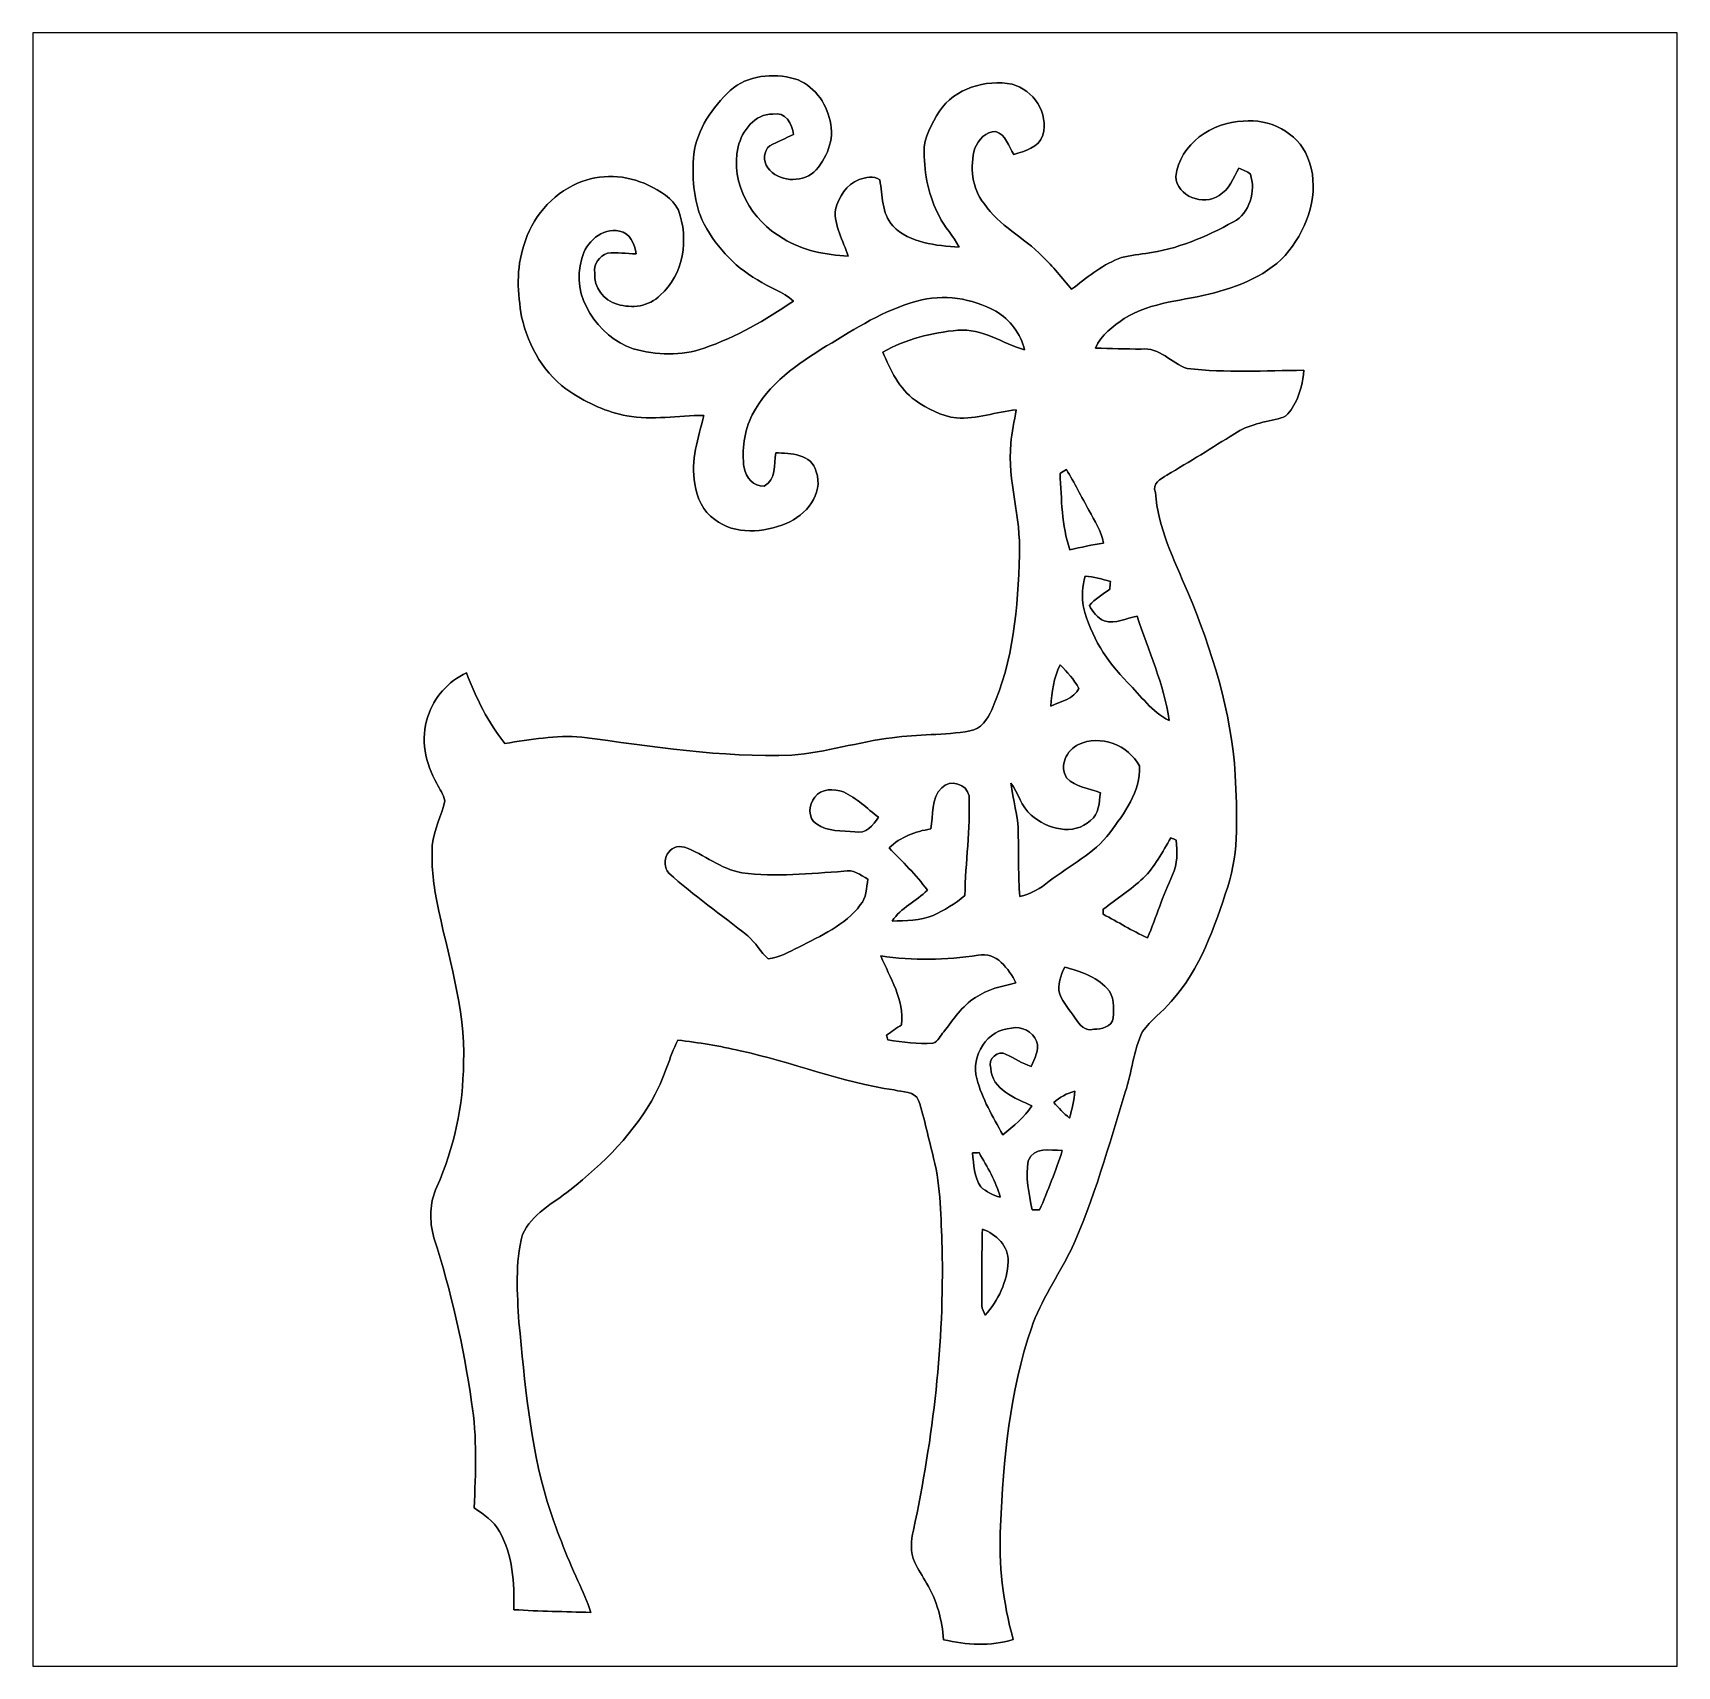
# Model space of a CAD drawing. Header units: centimetres. Extents: x -16.8 to 16.8, y -16.7 to 16.7.
import ezdxf

# ---------------------------------------------------------------- set-up
doc = ezdxf.new("R2010")
doc.units = ezdxf.units.CM
doc.header["$MEASUREMENT"] = 0
doc.layers.add('Layer 1', color=7, linetype='Continuous')

msp = doc.modelspace()

# ---------------------------------------------------------------- linework, layer by layer
at = {"layer": 'Layer 1', "color": 7}
for points, knots in [([(-16.77458, 16.66875), (-16.77458, 16.66875), (16.77458, 16.66875), (16.77458, 16.66875), (16.77458, 16.66875), (16.77458, 16.66875), (16.77458, -16.66875), (16.77458, -16.66875), (16.77458, -16.66875), (16.77458, -16.66875), (-16.77458, -16.66875), (-16.77458, -16.66875), (-16.77458, -16.66875), (-16.77458, -16.66875), (-16.77458, 16.66875), (-16.77458, 16.66875), (-16.77458, 16.66875), (-16.77458, 16.66875), (-16.77458, 16.66875), (-16.77458, 16.66875)], [0, 0, 0, 0, 0.16666667, 0.16666667, 0.16666667, 0.16666667, 0.33333333, 0.33333333, 0.33333333, 0.33333333, 0.5, 0.5, 0.5, 0.5, 0.66666667, 0.66666667, 0.66666667, 0.66666667, 1, 1, 1, 1]), ([(-2.54564, 15.49329), (-2.915, 15.14969), (-3.21522, 14.70131), (-3.29071, 14.19507), (-3.29071, 14.19507), (-3.32211, 13.74634), (-3.30518, 13.27679), (-3.12279, 12.8584), (-3.12279, 12.8584), (-2.87937, 12.34757), (-2.48109, 11.91154), (-1.99073, 11.62861), (-1.99073, 11.62861), (-1.75472, 11.46845), (-1.46932, 11.38661), (-1.25554, 11.19293), (-1.25554, 11.19293), (-1.82598, 10.81229), (-2.42288, 10.45422), (-3.07622, 10.23585), (-3.07622, 10.23585), (-3.54154, 10.06193), (-4.05659, 10.0965), (-4.52896, 10.21962), (-4.52896, 10.21962), (-5.2451, 10.47715), (-5.81766, 11.29242), (-5.57459, 12.06112), (-5.57459, 12.06112), (-5.49169, 12.39802), (-5.16643, 12.69788), (-4.80307, 12.62451), (-4.80307, 12.62451), (-4.58752, 12.58641), (-4.49651, 12.34863), (-4.46723, 12.15849), (-4.46723, 12.15849), (-4.66196, 12.1599), (-4.8574, 12.19623), (-5.05072, 12.17048), (-5.05072, 12.17048), (-5.21229, 12.11721), (-5.34282, 11.94012), (-5.31142, 11.76408), (-5.31142, 11.76408), (-5.33929, 11.47374), (-5.12233, 11.21057), (-4.85034, 11.12979), (-4.85034, 11.12979), (-4.55577, 11.03771), (-4.1977, 11.08146), (-3.97616, 11.31394), (-3.97616, 11.31394), (-3.4925, 11.73445), (-3.38561, 12.46399), (-3.60433, 13.04678), (-3.60433, 13.04678), (-3.72181, 13.29866), (-3.97863, 13.44295), (-4.21746, 13.55972), (-4.21746, 13.55972), (-4.66408, 13.77315), (-5.20488, 13.80596), (-5.65926, 13.59782), (-5.65926, 13.59782), (-6.1909, 13.36746), (-6.60647, 12.88874), (-6.75499, 12.32852), (-6.75499, 12.32852), (-6.91974, 11.8618), (-6.8834, 11.35133), (-6.80226, 10.87155), (-6.80226, 10.87155), (-6.66291, 10.26336), (-6.3313, 9.68128), (-5.80143, 9.33274), (-5.80143, 9.33274), (-5.44971, 9.11296), (-5.06765, 8.92281), (-4.65455, 8.85366), (-4.65455, 8.85366), (-4.13561, 8.75277), (-3.60715, 8.86425), (-3.08469, 8.86142), (-3.08469, 8.86142), (-3.19264, 8.40352), (-3.36162, 7.93785), (-3.26531, 7.4616), (-3.26531, 7.4616), (-3.23321, 7.17832), (-3.09739, 6.9021), (-2.86314, 6.73347), (-2.86314, 6.73347), (-2.44651, 6.41985), (-1.86267, 6.46501), (-1.40194, 6.65551), (-1.40194, 6.65551), (-1.00612, 6.82449), (-0.63183, 7.25311), (-0.79163, 7.70961), (-0.79163, 7.70961), (-0.87736, 8.07685), (-1.31586, 8.08672), (-1.61819, 8.09554), (-1.61819, 8.09554), (-1.651, 7.85742), (-1.60338, 7.55474), (-1.85314, 7.41574), (-1.85314, 7.41574), (-2.07151, 7.40198), (-2.22532, 7.59601), (-2.26342, 7.79004), (-2.26342, 7.79004), (-2.31704, 8.15693), (-2.25989, 8.53828), (-2.09621, 8.87095), (-2.09621, 8.87095), (-1.77835, 9.50701), (-1.16558, 9.91658), (-0.57856, 10.27853), (-0.57856, 10.27853), (0.00811, 10.63166), (0.59443, 11.01584), (1.264, 11.19152), (1.264, 11.19152), (1.79952, 11.34674), (2.38936, 11.2522), (2.87373, 10.9855), (2.87373, 10.9855), (3.169, 10.81546), (3.38314, 10.52689), (3.4604, 10.19598), (3.4604, 10.19598), (3.00919, 10.32969), (2.59221, 10.64154), (2.10009, 10.59709), (2.10009, 10.59709), (1.5681, 10.55476), (1.03152, 10.41753), (0.56656, 10.14942), (0.56656, 10.14942), (0.72743, 9.78923), (0.89641, 9.40364), (1.22872, 9.16905), (1.22872, 9.16905), (1.48096, 8.99654), (1.7593, 8.84379), (2.06834, 8.80957), (2.06834, 8.80957), (2.48567, 8.77782), (2.88008, 8.94009), (3.29142, 8.97149), (3.29142, 8.97149), (3.25155, 8.74395), (3.19476, 8.51888), (3.17818, 8.28746), (3.17818, 8.28746), (3.11079, 7.52228), (3.39055, 6.78074), (3.35527, 6.01592), (3.35527, 6.01592), (3.32916, 4.94453), (3.23321, 3.8421), (2.78977, 2.85291), (2.78977, 2.85291), (2.70228, 2.66312), (2.57457, 2.44934), (2.34597, 2.42147), (2.34597, 2.42147), (1.82139, 2.32516), (1.28411, 2.35973), (0.75777, 2.27894), (0.75777, 2.27894), (0.0695, 2.20133), (-0.59478, 1.97626), (-1.28729, 1.92652), (-1.28729, 1.92652), (-2.72662, 1.87501), (-4.15396, 2.10185), (-5.5753, 2.29623), (-5.5753, 2.29623), (-6.10129, 2.33609), (-6.62481, 2.24578), (-7.14269, 2.16535), (-7.14269, 2.16535), (-7.49582, 2.5908), (-7.72442, 3.09704), (-7.93009, 3.60539), (-7.93009, 3.60539), (-8.29381, 3.42688), (-8.60178, 3.10797), (-8.71291, 2.71251), (-8.71291, 2.71251), (-8.87448, 2.25778), (-8.76688, 1.75507), (-8.53158, 1.34726), (-8.53158, 1.34726), (-8.47549, 1.23155), (-8.39047, 1.12395), (-8.36824, 0.99448), (-8.36824, 0.99448), (-8.43562, 0.68756), (-8.59578, 0.40605), (-8.62436, 0.08925), (-8.62436, 0.08925), (-8.64447, -0.29386), (-8.60954, -0.67839), (-8.53228, -1.0541), (-8.53228, -1.0541), (-8.32273, -2.14912), (-7.93997, -3.22827), (-7.98865, -4.35716), (-7.98865, -4.35716), (-7.99218, -5.2257), (-8.17951, -6.09212), (-8.53158, -6.88552), (-8.53158, -6.88552), (-8.6801, -7.21219), (-8.68927, -7.58084), (-8.59226, -7.92374), (-8.59226, -7.92374), (-8.23701, -9.017), (-7.98901, -10.14518), (-7.82249, -11.28219), (-7.82249, -11.28219), (-7.70573, -11.99621), (-7.74312, -12.72081), (-7.76923, -13.44048), (-7.76923, -13.44048), (-7.57731, -13.57242), (-7.36988, -13.70859), (-7.25417, -13.91885), (-7.25417, -13.91885), (-6.97865, -14.39968), (-6.94725, -14.97506), (-6.96031, -15.51658), (-6.96031, -15.51658), (-6.43855, -15.54903), (-5.91538, -15.55679), (-5.39256, -15.57373), (-5.39256, -15.57373), (-5.45888, -15.35148), (-5.55801, -15.14122), (-5.65256, -14.93026), (-5.65256, -14.93026), (-5.89456, -14.40251), (-6.10482, -13.85993), (-6.2805, -13.30678), (-6.2805, -13.30678), (-6.63363, -12.11827), (-6.73841, -10.8772), (-6.85588, -9.64882), (-6.85588, -9.64882), (-6.89398, -9.05334), (-6.93984, -8.44127), (-6.78145, -7.85883), (-6.78145, -7.85883), (-6.59306, -7.43973), (-6.16197, -7.22348), (-5.81766, -6.95113), (-5.81766, -6.95113), (-5.13009, -6.40786), (-4.48698, -5.77462), (-4.07529, -4.99181), (-4.07529, -4.99181), (-3.88549, -4.64079), (-3.79024, -4.24991), (-3.61597, -3.8922), (-3.61597, -3.8922), (-3.18911, -3.94159), (-2.76401, -4.00861), (-2.34562, -4.10916), (-2.34562, -4.10916), (-1.28658, -4.33458), (-0.27693, -4.75756), (0.79939, -4.90784), (0.79939, -4.90784), (0.96449, -4.95759), (1.22096, -4.92407), (1.29752, -5.12057), (1.29752, -5.12057), (1.42205, -5.50721), (1.50178, -5.90726), (1.60373, -6.30026), (1.60373, -6.30026), (1.75472, -6.89822), (1.75154, -7.5184), (1.77694, -8.13082), (1.77694, -8.13082), (1.82139, -10.06581), (1.59949, -12.00256), (1.19062, -13.89274), (1.19062, -13.89274), (1.14406, -14.10652), (1.12289, -14.34606), (1.21955, -14.55032), (1.21955, -14.55032), (1.28976, -14.69813), (1.38042, -14.83466), (1.45944, -14.97789), (1.45944, -14.97789), (1.67287, -15.32361), (1.77765, -15.72789), (1.80658, -16.13076), (1.80658, -16.13076), (2.26907, -16.23236), (2.77001, -16.27117), (3.22686, -16.12582), (3.22686, -16.12582), (3.02401, -15.37406), (2.92206, -14.59018), (2.97039, -13.8116), (2.97039, -13.8116), (3.02966, -12.44882), (3.15348, -11.06558), (3.59869, -9.76736), (3.59869, -9.76736), (3.79801, -9.20644), (4.13032, -8.70902), (4.40372, -8.18409), (4.40372, -8.18409), (4.87962, -7.14657), (5.17984, -6.04167), (5.51392, -4.95371), (5.51392, -4.95371), (5.65397, -4.54695), (5.67761, -4.10422), (5.86916, -3.7151), (5.86916, -3.7151), (6.03038, -3.48086), (6.27239, -3.31893), (6.45372, -3.10162), (6.45372, -3.10162), (7.04674, -2.44334), (7.33425, -1.58609), (7.60483, -0.75918), (7.60483, -0.75918), (7.84825, -0.02505), (7.78827, 0.75918), (7.75935, 1.51871), (7.75935, 1.51871), (7.68315, 2.81905), (7.27886, 4.07317), (6.78533, 5.26944), (6.78533, 5.26944), (6.50381, 5.91749), (6.18384, 6.57049), (6.12846, 7.28627), (6.12846, 7.28627), (6.05437, 7.47501), (6.24205, 7.56497), (6.36376, 7.64222), (6.36376, 7.64222), (6.8266, 7.91774), (7.28733, 8.19679), (7.74136, 8.48713), (7.74136, 8.48713), (8.02499, 8.67763), (8.37001, 8.72278), (8.6928, 8.80957), (8.6928, 8.80957), (8.84308, 8.84273), (8.90976, 8.99689), (8.98349, 9.11507), (8.98349, 9.11507), (9.08544, 9.32215), (9.14082, 9.55216), (9.15917, 9.78217), (9.15917, 9.78217), (8.36612, 9.77406), (7.56955, 9.72855), (6.77898, 9.8171), (6.77898, 9.8171), (6.45548, 9.92223), (6.21065, 10.26301), (5.83988, 10.21256), (5.83988, 10.21256), (5.52838, 10.22032), (5.21723, 10.22068), (4.90643, 10.23549), (4.90643, 10.23549), (5.01791, 10.50325), (5.26486, 10.67964), (5.49522, 10.8391), (5.49522, 10.8391), (6.04732, 11.18623), (6.71901, 11.19752), (7.33284, 11.36191), (7.33284, 11.36191), (7.93221, 11.52349), (8.56015, 11.78348), (8.92351, 12.31477), (8.92351, 12.31477), (9.29393, 12.82735), (9.48902, 13.5315), (9.23361, 14.13475), (9.23361, 14.13475), (9.02899, 14.63887), (8.45044, 14.93026), (7.92092, 14.86464), (7.92092, 14.86464), (7.28416, 14.85477), (6.62799, 14.39898), (6.5465, 13.73893), (6.5465, 13.73893), (6.56449, 13.32442), (7.11165, 13.13356), (7.42879, 13.35123), (7.42879, 13.35123), (7.63834, 13.468), (7.71737, 13.70965), (7.83414, 13.90544), (7.83414, 13.90544), (7.91527, 13.87299), (8.00241, 13.84512), (8.06767, 13.78409), (8.06767, 13.78409), (8.1848, 13.44577), (8.05497, 12.98716), (7.72089, 12.81112), (7.72089, 12.81112), (7.16492, 12.50315), (6.56731, 12.2495), (5.93302, 12.16695), (5.93302, 12.16695), (5.74428, 12.1352), (5.54955, 12.12427), (5.36893, 12.0583), (5.36893, 12.0583), (5.0165, 11.91013), (4.7177, 11.66812), (4.4196, 11.43459), (4.4196, 11.43459), (4.2224, 11.66213), (4.04107, 11.90449), (3.82058, 12.11121), (3.82058, 12.11121), (3.44699, 12.4901), (2.93617, 12.72999), (2.63666, 13.1826), (2.63666, 13.1826), (2.37807, 13.4941), (2.34491, 13.93649), (2.44334, 14.31572), (2.44334, 14.31572), (2.5213, 14.47941), (2.66947, 14.66497), (2.87126, 14.65404), (2.87126, 14.65404), (3.08151, 14.59759), (3.13196, 14.34853), (3.23779, 14.18872), (3.23779, 14.18872), (3.46745, 14.26034), (3.74579, 14.32031), (3.83364, 14.58277), (3.83364, 14.58277), (3.96064, 15.02339), (3.63573, 15.50846), (3.20534, 15.62347), (3.20534, 15.62347), (2.66594, 15.72013), (2.03764, 15.54092), (1.72438, 15.0682), (1.72438, 15.0682), (1.56669, 14.8142), (1.39912, 14.54079), (1.40864, 14.23), (1.40864, 14.23), (1.41887, 13.78303), (1.50283, 13.32936), (1.7145, 12.93142), (1.7145, 12.93142), (1.82704, 12.70317), (2.00942, 12.51973), (2.12513, 12.2936), (2.12513, 12.2936), (1.65453, 12.33099), (1.11901, 12.36768), (0.77011, 12.72928), (0.77011, 12.72928), (0.53763, 12.98787), (0.56762, 13.35087), (0.50377, 13.66696), (0.50377, 13.66696), (0.38347, 13.76539), (0.21272, 13.71988), (0.0822, 13.67367), (0.0822, 13.67367), (-0.17286, 13.57595), (-0.33232, 13.31948), (-0.39899, 13.06583), (-0.39899, 13.06583), (-0.43321, 12.72293), (-0.23566, 12.4266), (-0.1397, 12.11157), (-0.1397, 12.11157), (-0.59761, 12.13838), (-1.07068, 12.22057), (-1.46262, 12.47246), (-1.46262, 12.47246), (-2.11138, 12.82771), (-2.55341, 13.59747), (-2.38337, 14.34218), (-2.38337, 14.34218), (-2.30787, 14.66921), (-2.04364, 15.0181), (-1.67675, 15.01105), (-1.67675, 15.01105), (-1.4224, 15.06537), (-1.27388, 14.80996), (-1.25518, 14.59583), (-1.25518, 14.59583), (-1.41252, 14.51222), (-1.58186, 14.45084), (-1.73673, 14.36299), (-1.73673, 14.36299), (-1.87607, 14.26034), (-1.87184, 14.05008), (-1.78188, 13.91567), (-1.78188, 13.91567), (-1.56669, 13.62392), (-1.1116, 13.60629), (-0.84032, 13.82289), (-0.84032, 13.82289), (-0.57468, 14.091), (-0.41275, 14.49387), (-0.508, 14.87135), (-0.508, 14.87135), (-0.58632, 15.25164), (-0.85443, 15.61183), (-1.23225, 15.73354), (-1.23225, 15.73354), (-1.67287, 15.85524), (-2.19287, 15.8055), (-2.54564, 15.49329)], [0, 0, 0, 0, 0.00740741, 0.00740741, 0.00740741, 0.00740741, 0.01481481, 0.01481481, 0.01481481, 0.01481481, 0.02222222, 0.02222222, 0.02222222, 0.02222222, 0.02962963, 0.02962963, 0.02962963, 0.02962963, 0.03703704, 0.03703704, 0.03703704, 0.03703704, 0.04444444, 0.04444444, 0.04444444, 0.04444444, 0.05185185, 0.05185185, 0.05185185, 0.05185185, 0.05925926, 0.05925926, 0.05925926, 0.05925926, 0.06666667, 0.06666667, 0.06666667, 0.06666667, 0.07407407, 0.07407407, 0.07407407, 0.07407407, 0.08148148, 0.08148148, 0.08148148, 0.08148148, 0.08888889, 0.08888889, 0.08888889, 0.08888889, 0.0962963, 0.0962963, 0.0962963, 0.0962963, 0.1037037, 0.1037037, 0.1037037, 0.1037037, 0.11111111, 0.11111111, 0.11111111, 0.11111111, 0.11851852, 0.11851852, 0.11851852, 0.11851852, 0.12592593, 0.12592593, 0.12592593, 0.12592593, 0.13333333, 0.13333333, 0.13333333, 0.13333333, 0.14074074, 0.14074074, 0.14074074, 0.14074074, 0.14814815, 0.14814815, 0.14814815, 0.14814815, 0.15555556, 0.15555556, 0.15555556, 0.15555556, 0.16296296, 0.16296296, 0.16296296, 0.16296296, 0.17037037, 0.17037037, 0.17037037, 0.17037037, 0.17777778, 0.17777778, 0.17777778, 0.17777778, 0.18518519, 0.18518519, 0.18518519, 0.18518519, 0.19259259, 0.19259259, 0.19259259, 0.19259259, 0.2, 0.2, 0.2, 0.2, 0.20740741, 0.20740741, 0.20740741, 0.20740741, 0.21481481, 0.21481481, 0.21481481, 0.21481481, 0.22222222, 0.22222222, 0.22222222, 0.22222222, 0.22962963, 0.22962963, 0.22962963, 0.22962963, 0.23703704, 0.23703704, 0.23703704, 0.23703704, 0.24444444, 0.24444444, 0.24444444, 0.24444444, 0.25185185, 0.25185185, 0.25185185, 0.25185185, 0.25925926, 0.25925926, 0.25925926, 0.25925926, 0.26666667, 0.26666667, 0.26666667, 0.26666667, 0.27407407, 0.27407407, 0.27407407, 0.27407407, 0.28148148, 0.28148148, 0.28148148, 0.28148148, 0.28888889, 0.28888889, 0.28888889, 0.28888889, 0.2962963, 0.2962963, 0.2962963, 0.2962963, 0.3037037, 0.3037037, 0.3037037, 0.3037037, 0.31111111, 0.31111111, 0.31111111, 0.31111111, 0.31851852, 0.31851852, 0.31851852, 0.31851852, 0.32592593, 0.32592593, 0.32592593, 0.32592593, 0.33333333, 0.33333333, 0.33333333, 0.33333333, 0.34074074, 0.34074074, 0.34074074, 0.34074074, 0.34814815, 0.34814815, 0.34814815, 0.34814815, 0.35555556, 0.35555556, 0.35555556, 0.35555556, 0.36296296, 0.36296296, 0.36296296, 0.36296296, 0.37037037, 0.37037037, 0.37037037, 0.37037037, 0.37777778, 0.37777778, 0.37777778, 0.37777778, 0.38518519, 0.38518519, 0.38518519, 0.38518519, 0.39259259, 0.39259259, 0.39259259, 0.39259259, 0.4, 0.4, 0.4, 0.4, 0.40740741, 0.40740741, 0.40740741, 0.40740741, 0.41481481, 0.41481481, 0.41481481, 0.41481481, 0.42222222, 0.42222222, 0.42222222, 0.42222222, 0.42962963, 0.42962963, 0.42962963, 0.42962963, 0.43703704, 0.43703704, 0.43703704, 0.43703704, 0.44444444, 0.44444444, 0.44444444, 0.44444444, 0.45185185, 0.45185185, 0.45185185, 0.45185185, 0.45925926, 0.45925926, 0.45925926, 0.45925926, 0.46666667, 0.46666667, 0.46666667, 0.46666667, 0.47407407, 0.47407407, 0.47407407, 0.47407407, 0.48148148, 0.48148148, 0.48148148, 0.48148148, 0.48888889, 0.48888889, 0.48888889, 0.48888889, 0.4962963, 0.4962963, 0.4962963, 0.4962963, 0.5037037, 0.5037037, 0.5037037, 0.5037037, 0.51111111, 0.51111111, 0.51111111, 0.51111111, 0.51851852, 0.51851852, 0.51851852, 0.51851852, 0.52592593, 0.52592593, 0.52592593, 0.52592593, 0.53333333, 0.53333333, 0.53333333, 0.53333333, 0.54074074, 0.54074074, 0.54074074, 0.54074074, 0.54814815, 0.54814815, 0.54814815, 0.54814815, 0.55555556, 0.55555556, 0.55555556, 0.55555556, 0.56296296, 0.56296296, 0.56296296, 0.56296296, 0.57037037, 0.57037037, 0.57037037, 0.57037037, 0.57777778, 0.57777778, 0.57777778, 0.57777778, 0.58518519, 0.58518519, 0.58518519, 0.58518519, 0.59259259, 0.59259259, 0.59259259, 0.59259259, 0.6, 0.6, 0.6, 0.6, 0.60740741, 0.60740741, 0.60740741, 0.60740741, 0.61481481, 0.61481481, 0.61481481, 0.61481481, 0.62222222, 0.62222222, 0.62222222, 0.62222222, 0.62962963, 0.62962963, 0.62962963, 0.62962963, 0.63703704, 0.63703704, 0.63703704, 0.63703704, 0.64444444, 0.64444444, 0.64444444, 0.64444444, 0.65185185, 0.65185185, 0.65185185, 0.65185185, 0.65925926, 0.65925926, 0.65925926, 0.65925926, 0.66666667, 0.66666667, 0.66666667, 0.66666667, 0.67407407, 0.67407407, 0.67407407, 0.67407407, 0.68148148, 0.68148148, 0.68148148, 0.68148148, 0.68888889, 0.68888889, 0.68888889, 0.68888889, 0.6962963, 0.6962963, 0.6962963, 0.6962963, 0.7037037, 0.7037037, 0.7037037, 0.7037037, 0.71111111, 0.71111111, 0.71111111, 0.71111111, 0.71851852, 0.71851852, 0.71851852, 0.71851852, 0.72592593, 0.72592593, 0.72592593, 0.72592593, 0.73333333, 0.73333333, 0.73333333, 0.73333333, 0.74074074, 0.74074074, 0.74074074, 0.74074074, 0.74814815, 0.74814815, 0.74814815, 0.74814815, 0.75555556, 0.75555556, 0.75555556, 0.75555556, 0.76296296, 0.76296296, 0.76296296, 0.76296296, 0.77037037, 0.77037037, 0.77037037, 0.77037037, 0.77777778, 0.77777778, 0.77777778, 0.77777778, 0.78518519, 0.78518519, 0.78518519, 0.78518519, 0.79259259, 0.79259259, 0.79259259, 0.79259259, 0.8, 0.8, 0.8, 0.8, 0.80740741, 0.80740741, 0.80740741, 0.80740741, 0.81481481, 0.81481481, 0.81481481, 0.81481481, 0.82222222, 0.82222222, 0.82222222, 0.82222222, 0.82962963, 0.82962963, 0.82962963, 0.82962963, 0.83703704, 0.83703704, 0.83703704, 0.83703704, 0.84444444, 0.84444444, 0.84444444, 0.84444444, 0.85185185, 0.85185185, 0.85185185, 0.85185185, 0.85925926, 0.85925926, 0.85925926, 0.85925926, 0.86666667, 0.86666667, 0.86666667, 0.86666667, 0.87407407, 0.87407407, 0.87407407, 0.87407407, 0.88148148, 0.88148148, 0.88148148, 0.88148148, 0.88888889, 0.88888889, 0.88888889, 0.88888889, 0.8962963, 0.8962963, 0.8962963, 0.8962963, 0.9037037, 0.9037037, 0.9037037, 0.9037037, 0.91111111, 0.91111111, 0.91111111, 0.91111111, 0.91851852, 0.91851852, 0.91851852, 0.91851852, 0.92592593, 0.92592593, 0.92592593, 0.92592593, 0.93333333, 0.93333333, 0.93333333, 0.93333333, 0.94074074, 0.94074074, 0.94074074, 0.94074074, 0.94814815, 0.94814815, 0.94814815, 0.94814815, 0.95555556, 0.95555556, 0.95555556, 0.95555556, 0.96296296, 0.96296296, 0.96296296, 0.96296296, 0.97037037, 0.97037037, 0.97037037, 0.97037037, 0.97777778, 0.97777778, 0.97777778, 0.97777778, 0.98518519, 0.98518519, 0.98518519, 0.98518519, 1, 1, 1, 1]), ([(4.18359, 7.67221), (4.22734, 7.69973), (4.27108, 7.7276), (4.31553, 7.75441), (4.31553, 7.75441), (4.4771, 7.48312), (4.61751, 7.19984), (4.77379, 6.92503), (4.77379, 6.92503), (4.88668, 6.70913), (5.02391, 6.49781), (5.07189, 6.2551), (5.07189, 6.2551), (4.84082, 6.21665), (4.61081, 6.1722), (4.38362, 6.11576), (4.38362, 6.11576), (4.21393, 6.61741), (4.21605, 7.1501), (4.18359, 7.67221)], [0, 0, 0, 0, 0.16666667, 0.16666667, 0.16666667, 0.16666667, 0.33333333, 0.33333333, 0.33333333, 0.33333333, 0.5, 0.5, 0.5, 0.5, 0.66666667, 0.66666667, 0.66666667, 0.66666667, 1, 1, 1, 1]), ([(4.69618, 5.58236), (4.87186, 5.56401), (5.04296, 5.51991), (5.21159, 5.46876), (5.21159, 5.46876), (5.20665, 5.41726), (5.20171, 5.36575), (5.19712, 5.31424), (5.19712, 5.31424), (5.05742, 5.20594), (4.89303, 5.12198), (4.78331, 4.97981), (4.78331, 4.97981), (4.84117, 4.84752), (4.95512, 4.72828), (5.08706, 4.66443), (5.08706, 4.66443), (5.31812, 4.59811), (5.53332, 4.71981), (5.75416, 4.76462), (5.75416, 4.76462), (5.98205, 4.0573), (6.3119, 3.37749), (6.40715, 2.63349), (6.40715, 2.63349), (6.06037, 2.81129), (5.82754, 3.1369), (5.56154, 3.4096), (5.56154, 3.4096), (5.13856, 3.83364), (4.80624, 4.36033), (4.66231, 4.94524), (4.66231, 4.94524), (4.62739, 5.15761), (4.63832, 5.37563), (4.69618, 5.58236)], [0, 0, 0, 0, 0.1, 0.1, 0.1, 0.1, 0.2, 0.2, 0.2, 0.2, 0.3, 0.3, 0.3, 0.3, 0.4, 0.4, 0.4, 0.4, 0.5, 0.5, 0.5, 0.5, 0.6, 0.6, 0.6, 0.6, 0.7, 0.7, 0.7, 0.7, 0.8, 0.8, 0.8, 0.8, 1, 1, 1, 1]), ([(3.99556, 2.92347), (4.02026, 3.20993), (4.04777, 3.51084), (4.18818, 3.76731), (4.18818, 3.76731), (4.33176, 3.62197), (4.46652, 3.4671), (4.57024, 3.28965), (4.57024, 3.28965), (4.47252, 3.07093), (4.19171, 3.02648), (3.99556, 2.92347)], [0, 0, 0, 0, 0.25, 0.25, 0.25, 0.25, 0.5, 0.5, 0.5, 0.5, 1, 1, 1, 1]), ([(4.56142, 2.14348), (5.00133, 2.35373), (5.58271, 2.13113), (5.80249, 1.70533), (5.80249, 1.70533), (5.83177, 1.18322), (5.49451, 0.73695), (5.19747, 0.34149), (5.19747, 0.34149), (4.87609, -0.09066), (4.37762, -0.32173), (3.96381, -0.64876), (3.96381, -0.64876), (3.78954, -0.79869), (3.58175, -0.9017), (3.36056, -0.96167), (3.36056, -0.96167), (3.32846, -0.52952), (3.34257, -0.09631), (3.33057, 0.3362), (3.33057, 0.3362), (3.3341, 0.68368), (3.21839, 1.01459), (3.18135, 1.35714), (3.18135, 1.35714), (3.33763, 1.15041), (3.38737, 0.87418), (3.59516, 0.70309), (3.59516, 0.70309), (3.91619, 0.41593), (4.46052, 0.27199), (4.80554, 0.59231), (4.80554, 0.59231), (4.98863, 0.72143), (4.9784, 0.95709), (5.00662, 1.15394), (5.00662, 1.15394), (4.77485, 1.25271), (4.49933, 1.26718), (4.31871, 1.46156), (4.31871, 1.46156), (4.1596, 1.70462), (4.318, 2.03059), (4.56142, 2.14348)], [0, 0, 0, 0, 0.08333333, 0.08333333, 0.08333333, 0.08333333, 0.16666667, 0.16666667, 0.16666667, 0.16666667, 0.25, 0.25, 0.25, 0.25, 0.33333333, 0.33333333, 0.33333333, 0.33333333, 0.41666667, 0.41666667, 0.41666667, 0.41666667, 0.5, 0.5, 0.5, 0.5, 0.58333333, 0.58333333, 0.58333333, 0.58333333, 0.66666667, 0.66666667, 0.66666667, 0.66666667, 0.75, 0.75, 0.75, 0.75, 0.83333333, 0.83333333, 0.83333333, 0.83333333, 1, 1, 1, 1]), ([(1.772, 1.26118), (1.93746, 1.43898), (2.28494, 1.33703), (2.32833, 1.09679), (2.32833, 1.09679), (2.35197, 0.41698), (2.25566, -0.26106), (2.24155, -0.94121), (2.24155, -0.94121), (2.04541, -1.1049), (1.82704, -1.24248), (1.59244, -1.34479), (1.59244, -1.34479), (1.32962, -1.45556), (1.03717, -1.45203), (0.75741, -1.46015), (0.75741, -1.46015), (0.93451, -1.18851), (1.25518, -1.05904), (1.47602, -0.82691), (1.47602, -0.82691), (1.24566, -0.51435), (0.96485, -0.24624), (0.69709, 0.03246), (0.69709, 0.03246), (0.93063, 0.25576), (1.23155, 0.37112), (1.54623, 0.4191), (1.54623, 0.4191), (1.60373, 0.69744), (1.54058, 1.04775), (1.772, 1.26118)], [0, 0, 0, 0, 0.11111111, 0.11111111, 0.11111111, 0.11111111, 0.22222222, 0.22222222, 0.22222222, 0.22222222, 0.33333333, 0.33333333, 0.33333333, 0.33333333, 0.44444444, 0.44444444, 0.44444444, 0.44444444, 0.55555556, 0.55555556, 0.55555556, 0.55555556, 0.66666667, 0.66666667, 0.66666667, 0.66666667, 0.77777778, 0.77777778, 0.77777778, 0.77777778, 1, 1, 1, 1]), ([(-0.82197, 1.06856), (-0.68756, 1.24742), (-0.42757, 1.24425), (-0.2346, 1.1751), (-0.2346, 1.1751), (0.03246, 1.05022), (0.24448, 0.83714), (0.47872, 0.66252), (0.47872, 0.66252), (0.37641, 0.49671), (0.21802, 0.30551), (-0.00176, 0.36054), (-0.00176, 0.36054), (-0.26494, 0.38947), (-0.56162, 0.35666), (-0.78423, 0.52176), (-0.78423, 0.52176), (-0.96838, 0.6417), (-0.94615, 0.9144), (-0.82197, 1.06856)], [0, 0, 0, 0, 0.16666667, 0.16666667, 0.16666667, 0.16666667, 0.33333333, 0.33333333, 0.33333333, 0.33333333, 0.5, 0.5, 0.5, 0.5, 0.66666667, 0.66666667, 0.66666667, 0.66666667, 1, 1, 1, 1]), ([(-3.79906, -0.4826), (-3.99591, -0.25753), (-3.78919, 0.14146), (-3.4798, 0.04516), (-3.4798, 0.04516), (-3.07552, -0.09313), (-2.74003, -0.40428), (-2.30787, -0.47519), (-2.30787, -0.47519), (-1.61643, -0.57326), (-0.91969, -0.48824), (-0.22825, -0.4445), (-0.22825, -0.4445), (-0.03881, -0.39546), (0.11042, -0.52105), (0.26141, -0.60572), (0.26141, -0.60572), (0.23354, -0.78352), (0.2353, -0.98848), (0.10866, -1.13277), (0.10866, -1.13277), (-0.20179, -1.5494), (-0.70203, -1.75542), (-1.14582, -1.99461), (-1.14582, -1.99461), (-1.34796, -2.08245), (-1.54517, -2.21721), (-1.7713, -2.23026), (-1.7713, -2.23026), (-1.93428, -2.09938), (-2.02389, -1.89724), (-2.18687, -1.76424), (-2.18687, -1.76424), (-2.71851, -1.33033), (-3.28965, -0.94298), (-3.79906, -0.4826)], [0, 0, 0, 0, 0.1, 0.1, 0.1, 0.1, 0.2, 0.2, 0.2, 0.2, 0.3, 0.3, 0.3, 0.3, 0.4, 0.4, 0.4, 0.4, 0.5, 0.5, 0.5, 0.5, 0.6, 0.6, 0.6, 0.6, 0.7, 0.7, 0.7, 0.7, 0.8, 0.8, 0.8, 0.8, 1, 1, 1, 1]), ([(6.44243, 0.23742), (6.47982, 0.22225), (6.51757, 0.20708), (6.55567, 0.19156), (6.55567, 0.19156), (6.57013, -0.04727), (6.58812, -0.29704), (6.48088, -0.52035), (6.48088, -0.52035), (6.27662, -0.93451), (6.1528, -1.38113), (5.96618, -1.80305), (5.96618, -1.80305), (5.65503, -1.66335), (5.36751, -1.47673), (5.06271, -1.32327), (5.06271, -1.32327), (5.06307, -1.29752), (5.06342, -1.24566), (5.06377, -1.21955), (5.06377, -1.21955), (5.33647, -1.01071), (5.62681, -0.82127), (5.87728, -0.58526), (5.87728, -0.58526), (6.12316, -0.35384), (6.2738, -0.04939), (6.44243, 0.23742)], [0, 0, 0, 0, 0.125, 0.125, 0.125, 0.125, 0.25, 0.25, 0.25, 0.25, 0.375, 0.375, 0.375, 0.375, 0.5, 0.5, 0.5, 0.5, 0.625, 0.625, 0.625, 0.625, 0.75, 0.75, 0.75, 0.75, 1, 1, 1, 1]), ([(2.51213, -2.15971), (2.87831, -2.07116), (3.14113, -2.4451), (3.28366, -2.72309), (3.28366, -2.72309), (2.99861, -2.79012), (2.70051, -2.85044), (2.45674, -3.02295), (2.45674, -3.02295), (2.18475, -3.19405), (2.00096, -3.46675), (1.81504, -3.7211), (1.81504, -3.7211), (1.73849, -3.79095), (1.70392, -3.92642), (1.59103, -3.95111), (1.59103, -3.95111), (1.28341, -3.97863), (0.97437, -3.93488), (0.67098, -3.88796), (0.67098, -3.88796), (0.66463, -3.86362), (0.65193, -3.81529), (0.64558, -3.79095), (0.64558, -3.79095), (0.74754, -3.72004), (0.84808, -3.64737), (0.95003, -3.57611), (0.95003, -3.57611), (1.00647, -3.05752), (0.71543, -2.62502), (0.52423, -2.1717), (0.52423, -2.1717), (1.18322, -2.27048), (1.8542, -2.26131), (2.51213, -2.15971)], [0, 0, 0, 0, 0.1, 0.1, 0.1, 0.1, 0.2, 0.2, 0.2, 0.2, 0.3, 0.3, 0.3, 0.3, 0.4, 0.4, 0.4, 0.4, 0.5, 0.5, 0.5, 0.5, 0.6, 0.6, 0.6, 0.6, 0.7, 0.7, 0.7, 0.7, 0.8, 0.8, 0.8, 0.8, 1, 1, 1, 1]), ([(4.27955, -2.39995), (4.58964, -2.48708), (4.91314, -2.59045), (5.13962, -2.83316), (5.13962, -2.83316), (5.30401, -2.98485), (5.27438, -3.23603), (5.2705, -3.43641), (5.2705, -3.43641), (5.23946, -3.61879), (5.02991, -3.67312), (4.87116, -3.66959), (4.87116, -3.66959), (4.69653, -3.72392), (4.57271, -3.5687), (4.49157, -3.44488), (4.49157, -3.44488), (4.38467, -3.2826), (4.25027, -3.13478), (4.17689, -2.95346), (4.17689, -2.95346), (4.1208, -2.76049), (4.20053, -2.57175), (4.27955, -2.39995)], [0, 0, 0, 0, 0.14285714, 0.14285714, 0.14285714, 0.14285714, 0.28571429, 0.28571429, 0.28571429, 0.28571429, 0.42857143, 0.42857143, 0.42857143, 0.42857143, 0.57142857, 0.57142857, 0.57142857, 0.57142857, 0.71428571, 0.71428571, 0.71428571, 0.71428571, 1, 1, 1, 1]), ([(2.48497, -4.67748), (2.34668, -4.2224), (2.70827, -3.66007), (3.1937, -3.64984), (3.1937, -3.64984), (3.40254, -3.59163), (3.62444, -3.72392), (3.70664, -3.91442), (3.70664, -3.91442), (3.7719, -4.10069), (3.65725, -4.26614), (3.59516, -4.43124), (3.59516, -4.43124), (3.41771, -4.36386), (3.25473, -4.26579), (3.08575, -4.18183), (3.08575, -4.18183), (2.92347, -4.08658), (2.69381, -4.27602), (2.77001, -4.46229), (2.77001, -4.46229), (2.78624, -4.90361), (3.2766, -5.07436), (3.61139, -5.23381), (3.61139, -5.23381), (3.45299, -5.46417), (3.23533, -5.64833), (3.01801, -5.82189), (3.01801, -5.82189), (2.80776, -5.45818), (2.59503, -5.08564), (2.48497, -4.67748)], [0, 0, 0, 0, 0.11111111, 0.11111111, 0.11111111, 0.11111111, 0.22222222, 0.22222222, 0.22222222, 0.22222222, 0.33333333, 0.33333333, 0.33333333, 0.33333333, 0.44444444, 0.44444444, 0.44444444, 0.44444444, 0.55555556, 0.55555556, 0.55555556, 0.55555556, 0.66666667, 0.66666667, 0.66666667, 0.66666667, 0.77777778, 0.77777778, 0.77777778, 0.77777778, 1, 1, 1, 1]), ([(4.05518, -5.16537), (4.1783, -5.05601), (4.32541, -4.9784), (4.4831, -4.93183), (4.4831, -4.93183), (4.47322, -5.11881), (4.42877, -5.30154), (4.37691, -5.48111), (4.37691, -5.48111), (4.26085, -5.38515), (4.15431, -5.27861), (4.05518, -5.16537)], [0, 0, 0, 0, 0.25, 0.25, 0.25, 0.25, 0.5, 0.5, 0.5, 0.5, 1, 1, 1, 1]), ([(2.39818, -6.19301), (2.4317, -6.1916), (2.49908, -6.18878), (2.53294, -6.18772), (2.53294, -6.18772), (2.69452, -6.48053), (2.88008, -6.77051), (2.96228, -7.09895), (2.96228, -7.09895), (2.81728, -7.05803), (2.68146, -6.98641), (2.56716, -6.88834), (2.56716, -6.88834), (2.43593, -6.6802), (2.42006, -6.43008), (2.39818, -6.19301)], [0, 0, 0, 0, 0.2, 0.2, 0.2, 0.2, 0.4, 0.4, 0.4, 0.4, 0.6, 0.6, 0.6, 0.6, 1, 1, 1, 1]), ([(3.53272, -6.35494), (3.64949, -6.06178), (3.98286, -6.13798), (4.22981, -6.14574), (4.22981, -6.14574), (4.09434, -6.55673), (3.93841, -6.96136), (3.76555, -7.35789), (3.76555, -7.35789), (3.71404, -7.35647), (3.66289, -7.35506), (3.61174, -7.35401), (3.61174, -7.35401), (3.54965, -7.02663), (3.47345, -6.68655), (3.53272, -6.35494)], [0, 0, 0, 0, 0.2, 0.2, 0.2, 0.2, 0.4, 0.4, 0.4, 0.4, 0.6, 0.6, 0.6, 0.6, 1, 1, 1, 1]), ([(2.59997, -7.74771), (2.87726, -7.84931), (3.1436, -8.09766), (3.12279, -8.41481), (3.12279, -8.41481), (3.10903, -8.81909), (2.92312, -9.20644), (2.65536, -9.5056), (2.65536, -9.5056), (2.62961, -9.44316), (2.59151, -9.38318), (2.58833, -9.31474), (2.58833, -9.31474), (2.58163, -8.79228), (2.58868, -8.26982), (2.59997, -7.74771)], [0, 0, 0, 0, 0.2, 0.2, 0.2, 0.2, 0.4, 0.4, 0.4, 0.4, 0.6, 0.6, 0.6, 0.6, 1, 1, 1, 1])]:
    msp.add_open_spline(points, degree=3, knots=knots, dxfattribs=at)
at = {"layer": 'Layer 1', "color": 251}
for points, knots in [([(-2.54564, 15.49329), (-2.19287, 15.8055), (-1.67287, 15.85524), (-1.23225, 15.73354), (-1.23225, 15.73354), (-0.85443, 15.61183), (-0.58632, 15.25164), (-0.508, 14.87135), (-0.508, 14.87135), (-0.41275, 14.49387), (-0.57468, 14.091), (-0.84032, 13.82289), (-0.84032, 13.82289), (-1.1116, 13.60629), (-1.56669, 13.62392), (-1.78188, 13.91567), (-1.78188, 13.91567), (-1.87184, 14.05008), (-1.87607, 14.26034), (-1.73673, 14.36299), (-1.73673, 14.36299), (-1.58186, 14.45084), (-1.41252, 14.51222), (-1.25518, 14.59583), (-1.25518, 14.59583), (-1.27388, 14.80996), (-1.4224, 15.06537), (-1.67675, 15.01105), (-1.67675, 15.01105), (-2.04364, 15.0181), (-2.30787, 14.66921), (-2.38337, 14.34218), (-2.38337, 14.34218), (-2.55341, 13.59747), (-2.11138, 12.82771), (-1.46262, 12.47246), (-1.46262, 12.47246), (-1.07068, 12.22057), (-0.59761, 12.13838), (-0.1397, 12.11157), (-0.1397, 12.11157), (-0.23566, 12.4266), (-0.43321, 12.72293), (-0.39899, 13.06583), (-0.39899, 13.06583), (-0.33232, 13.31948), (-0.17286, 13.57595), (0.0822, 13.67367), (0.0822, 13.67367), (0.21272, 13.71988), (0.38347, 13.76539), (0.50377, 13.66696), (0.50377, 13.66696), (0.56762, 13.35087), (0.53763, 12.98787), (0.77011, 12.72928), (0.77011, 12.72928), (1.11901, 12.36768), (1.65453, 12.33099), (2.12513, 12.2936), (2.12513, 12.2936), (2.00942, 12.51973), (1.82704, 12.70317), (1.7145, 12.93142), (1.7145, 12.93142), (1.50283, 13.32936), (1.41887, 13.78303), (1.40864, 14.23), (1.40864, 14.23), (1.39912, 14.54079), (1.56669, 14.8142), (1.72438, 15.0682), (1.72438, 15.0682), (2.03764, 15.54092), (2.66594, 15.72013), (3.20534, 15.62347), (3.20534, 15.62347), (3.63573, 15.50846), (3.96064, 15.02339), (3.83364, 14.58277), (3.83364, 14.58277), (3.74579, 14.32031), (3.46745, 14.26034), (3.23779, 14.18872), (3.23779, 14.18872), (3.13196, 14.34853), (3.08151, 14.59759), (2.87126, 14.65404), (2.87126, 14.65404), (2.66947, 14.66497), (2.5213, 14.47941), (2.44334, 14.31572), (2.44334, 14.31572), (2.34491, 13.93649), (2.37807, 13.4941), (2.63666, 13.1826), (2.63666, 13.1826), (2.93617, 12.72999), (3.44699, 12.4901), (3.82058, 12.11121), (3.82058, 12.11121), (4.04107, 11.90449), (4.2224, 11.66213), (4.4196, 11.43459), (4.4196, 11.43459), (4.7177, 11.66812), (5.0165, 11.91013), (5.36893, 12.0583), (5.36893, 12.0583), (5.54955, 12.12427), (5.74428, 12.1352), (5.93302, 12.16695), (5.93302, 12.16695), (6.56731, 12.2495), (7.16492, 12.50315), (7.72089, 12.81112), (7.72089, 12.81112), (8.05497, 12.98716), (8.1848, 13.44577), (8.06767, 13.78409), (8.06767, 13.78409), (8.00241, 13.84512), (7.91527, 13.87299), (7.83414, 13.90544), (7.83414, 13.90544), (7.71737, 13.70965), (7.63834, 13.468), (7.42879, 13.35123), (7.42879, 13.35123), (7.11165, 13.13356), (6.56449, 13.32442), (6.5465, 13.73893), (6.5465, 13.73893), (6.62799, 14.39898), (7.28416, 14.85477), (7.92092, 14.86464), (7.92092, 14.86464), (8.45044, 14.93026), (9.02899, 14.63887), (9.23361, 14.13475), (9.23361, 14.13475), (9.48902, 13.5315), (9.29393, 12.82735), (8.92351, 12.31477), (8.92351, 12.31477), (8.56015, 11.78348), (7.93221, 11.52349), (7.33284, 11.36191), (7.33284, 11.36191), (6.71901, 11.19752), (6.04732, 11.18623), (5.49522, 10.8391), (5.49522, 10.8391), (5.26486, 10.67964), (5.01791, 10.50325), (4.90643, 10.23549), (4.90643, 10.23549), (5.21723, 10.22068), (5.52838, 10.22032), (5.83988, 10.21256), (5.83988, 10.21256), (6.21065, 10.26301), (6.45548, 9.92223), (6.77898, 9.8171), (6.77898, 9.8171), (7.56955, 9.72855), (8.36612, 9.77406), (9.15917, 9.78217), (9.15917, 9.78217), (9.14082, 9.55216), (9.08544, 9.32215), (8.98349, 9.11507), (8.98349, 9.11507), (8.90976, 8.99689), (8.84308, 8.84273), (8.6928, 8.80957), (8.6928, 8.80957), (8.37001, 8.72278), (8.02499, 8.67763), (7.74136, 8.48713), (7.74136, 8.48713), (7.28733, 8.19679), (6.8266, 7.91774), (6.36376, 7.64222), (6.36376, 7.64222), (6.24205, 7.56497), (6.05437, 7.47501), (6.12846, 7.28627), (6.12846, 7.28627), (6.18384, 6.57049), (6.50381, 5.91749), (6.78533, 5.26944), (6.78533, 5.26944), (7.27886, 4.07317), (7.68315, 2.81905), (7.75935, 1.51871), (7.75935, 1.51871), (7.78827, 0.75918), (7.84825, -0.02505), (7.60483, -0.75918), (7.60483, -0.75918), (7.33425, -1.58609), (7.04674, -2.44334), (6.45372, -3.10162), (6.45372, -3.10162), (6.27239, -3.31893), (6.03038, -3.48086), (5.86916, -3.7151), (5.86916, -3.7151), (5.67761, -4.10422), (5.65397, -4.54695), (5.51392, -4.95371), (5.51392, -4.95371), (5.17984, -6.04167), (4.87962, -7.14657), (4.40372, -8.18409), (4.40372, -8.18409), (4.13032, -8.70902), (3.79801, -9.20644), (3.59869, -9.76736), (3.59869, -9.76736), (3.15348, -11.06558), (3.02966, -12.44882), (2.97039, -13.8116), (2.97039, -13.8116), (2.92206, -14.59018), (3.02401, -15.37406), (3.22686, -16.12582), (3.22686, -16.12582), (2.77001, -16.27117), (2.26907, -16.23236), (1.80658, -16.13076), (1.80658, -16.13076), (1.77765, -15.72789), (1.67287, -15.32361), (1.45944, -14.97789), (1.45944, -14.97789), (1.38042, -14.83466), (1.28976, -14.69813), (1.21955, -14.55032), (1.21955, -14.55032), (1.12289, -14.34606), (1.14406, -14.10652), (1.19062, -13.89274), (1.19062, -13.89274), (1.59949, -12.00256), (1.82139, -10.06581), (1.77694, -8.13082), (1.77694, -8.13082), (1.75154, -7.5184), (1.75472, -6.89822), (1.60373, -6.30026), (1.60373, -6.30026), (1.50178, -5.90726), (1.42205, -5.50721), (1.29752, -5.12057), (1.29752, -5.12057), (1.22096, -4.92407), (0.96449, -4.95759), (0.79939, -4.90784), (0.79939, -4.90784), (-0.27693, -4.75756), (-1.28658, -4.33458), (-2.34562, -4.10916), (-2.34562, -4.10916), (-2.76401, -4.00861), (-3.18911, -3.94159), (-3.61597, -3.8922), (-3.61597, -3.8922), (-3.79024, -4.24991), (-3.88549, -4.64079), (-4.07529, -4.99181), (-4.07529, -4.99181), (-4.48698, -5.77462), (-5.13009, -6.40786), (-5.81766, -6.95113), (-5.81766, -6.95113), (-6.16197, -7.22348), (-6.59306, -7.43973), (-6.78145, -7.85883), (-6.78145, -7.85883), (-6.93984, -8.44127), (-6.89398, -9.05334), (-6.85588, -9.64882), (-6.85588, -9.64882), (-6.73841, -10.8772), (-6.63363, -12.11827), (-6.2805, -13.30678), (-6.2805, -13.30678), (-6.10482, -13.85993), (-5.89456, -14.40251), (-5.65256, -14.93026), (-5.65256, -14.93026), (-5.55801, -15.14122), (-5.45888, -15.35148), (-5.39256, -15.57373), (-5.39256, -15.57373), (-5.91538, -15.55679), (-6.43855, -15.54903), (-6.96031, -15.51658), (-6.96031, -15.51658), (-6.94725, -14.97506), (-6.97865, -14.39968), (-7.25417, -13.91885), (-7.25417, -13.91885), (-7.36988, -13.70859), (-7.57731, -13.57242), (-7.76923, -13.44048), (-7.76923, -13.44048), (-7.74312, -12.72081), (-7.70573, -11.99621), (-7.82249, -11.28219), (-7.82249, -11.28219), (-7.98901, -10.14518), (-8.23701, -9.017), (-8.59226, -7.92374), (-8.59226, -7.92374), (-8.68927, -7.58084), (-8.6801, -7.21219), (-8.53158, -6.88552), (-8.53158, -6.88552), (-8.17951, -6.09212), (-7.99218, -5.2257), (-7.98865, -4.35716), (-7.98865, -4.35716), (-7.93997, -3.22827), (-8.32273, -2.14912), (-8.53228, -1.0541), (-8.53228, -1.0541), (-8.60954, -0.67839), (-8.64447, -0.29386), (-8.62436, 0.08925), (-8.62436, 0.08925), (-8.59578, 0.40605), (-8.43562, 0.68756), (-8.36824, 0.99448), (-8.36824, 0.99448), (-8.39047, 1.12395), (-8.47549, 1.23155), (-8.53158, 1.34726), (-8.53158, 1.34726), (-8.76688, 1.75507), (-8.87448, 2.25778), (-8.71291, 2.71251), (-8.71291, 2.71251), (-8.60178, 3.10797), (-8.29381, 3.42688), (-7.93009, 3.60539), (-7.93009, 3.60539), (-7.72442, 3.09704), (-7.49582, 2.5908), (-7.14269, 2.16535), (-7.14269, 2.16535), (-6.62481, 2.24578), (-6.10129, 2.33609), (-5.5753, 2.29623), (-5.5753, 2.29623), (-4.15396, 2.10185), (-2.72662, 1.87501), (-1.28729, 1.92652), (-1.28729, 1.92652), (-0.59478, 1.97626), (0.0695, 2.20133), (0.75777, 2.27894), (0.75777, 2.27894), (1.28411, 2.35973), (1.82139, 2.32516), (2.34597, 2.42147), (2.34597, 2.42147), (2.57457, 2.44934), (2.70228, 2.66312), (2.78977, 2.85291), (2.78977, 2.85291), (3.23321, 3.8421), (3.32916, 4.94453), (3.35527, 6.01592), (3.35527, 6.01592), (3.39055, 6.78074), (3.11079, 7.52228), (3.17818, 8.28746), (3.17818, 8.28746), (3.19476, 8.51888), (3.25155, 8.74395), (3.29142, 8.97149), (3.29142, 8.97149), (2.88008, 8.94009), (2.48567, 8.77782), (2.06834, 8.80957), (2.06834, 8.80957), (1.7593, 8.84379), (1.48096, 8.99654), (1.22872, 9.16905), (1.22872, 9.16905), (0.89641, 9.40364), (0.72743, 9.78923), (0.56656, 10.14942), (0.56656, 10.14942), (1.03152, 10.41753), (1.5681, 10.55476), (2.10009, 10.59709), (2.10009, 10.59709), (2.59221, 10.64154), (3.00919, 10.32969), (3.4604, 10.19598), (3.4604, 10.19598), (3.38314, 10.52689), (3.169, 10.81546), (2.87373, 10.9855), (2.87373, 10.9855), (2.38936, 11.2522), (1.79952, 11.34674), (1.264, 11.19152), (1.264, 11.19152), (0.59443, 11.01584), (0.00811, 10.63166), (-0.57856, 10.27853), (-0.57856, 10.27853), (-1.16558, 9.91658), (-1.77835, 9.50701), (-2.09621, 8.87095), (-2.09621, 8.87095), (-2.25989, 8.53828), (-2.31704, 8.15693), (-2.26342, 7.79004), (-2.26342, 7.79004), (-2.22532, 7.59601), (-2.07151, 7.40198), (-1.85314, 7.41574), (-1.85314, 7.41574), (-1.60338, 7.55474), (-1.651, 7.85742), (-1.61819, 8.09554), (-1.61819, 8.09554), (-1.31586, 8.08672), (-0.87736, 8.07685), (-0.79163, 7.70961), (-0.79163, 7.70961), (-0.63183, 7.25311), (-1.00612, 6.82449), (-1.40194, 6.65551), (-1.40194, 6.65551), (-1.86267, 6.46501), (-2.44651, 6.41985), (-2.86314, 6.73347), (-2.86314, 6.73347), (-3.09739, 6.9021), (-3.23321, 7.17832), (-3.26531, 7.4616), (-3.26531, 7.4616), (-3.36162, 7.93785), (-3.19264, 8.40352), (-3.08469, 8.86142), (-3.08469, 8.86142), (-3.60715, 8.86425), (-4.13561, 8.75277), (-4.65455, 8.85366), (-4.65455, 8.85366), (-5.06765, 8.92281), (-5.44971, 9.11296), (-5.80143, 9.33274), (-5.80143, 9.33274), (-6.3313, 9.68128), (-6.66291, 10.26336), (-6.80226, 10.87155), (-6.80226, 10.87155), (-6.8834, 11.35133), (-6.91974, 11.8618), (-6.75499, 12.32852), (-6.75499, 12.32852), (-6.60647, 12.88874), (-6.1909, 13.36746), (-5.65926, 13.59782), (-5.65926, 13.59782), (-5.20488, 13.80596), (-4.66408, 13.77315), (-4.21746, 13.55972), (-4.21746, 13.55972), (-3.97863, 13.44295), (-3.72181, 13.29866), (-3.60433, 13.04678), (-3.60433, 13.04678), (-3.38561, 12.46399), (-3.4925, 11.73445), (-3.97616, 11.31394), (-3.97616, 11.31394), (-4.1977, 11.08146), (-4.55577, 11.03771), (-4.85034, 11.12979), (-4.85034, 11.12979), (-5.12233, 11.21057), (-5.33929, 11.47374), (-5.31142, 11.76408), (-5.31142, 11.76408), (-5.34282, 11.94012), (-5.21229, 12.11721), (-5.05072, 12.17048), (-5.05072, 12.17048), (-4.8574, 12.19623), (-4.66196, 12.1599), (-4.46723, 12.15849), (-4.46723, 12.15849), (-4.49651, 12.34863), (-4.58752, 12.58641), (-4.80307, 12.62451), (-4.80307, 12.62451), (-5.16643, 12.69788), (-5.49169, 12.39802), (-5.57459, 12.06112), (-5.57459, 12.06112), (-5.81766, 11.29242), (-5.2451, 10.47715), (-4.52896, 10.21962), (-4.52896, 10.21962), (-4.05659, 10.0965), (-3.54154, 10.06193), (-3.07622, 10.23585), (-3.07622, 10.23585), (-2.42288, 10.45422), (-1.82598, 10.81229), (-1.25554, 11.19293), (-1.25554, 11.19293), (-1.46932, 11.38661), (-1.75472, 11.46845), (-1.99073, 11.62861), (-1.99073, 11.62861), (-2.48109, 11.91154), (-2.87937, 12.34757), (-3.12279, 12.8584), (-3.12279, 12.8584), (-3.30518, 13.27679), (-3.32211, 13.74634), (-3.29071, 14.19507), (-3.29071, 14.19507), (-3.21522, 14.70131), (-2.915, 15.14969), (-2.54564, 15.49329), (-2.54564, 15.49329), (-2.54564, 15.49329), (-2.54564, 15.49329), (-2.54564, 15.49329)], [0, 0, 0, 0, 0.00735294, 0.00735294, 0.00735294, 0.00735294, 0.01470588, 0.01470588, 0.01470588, 0.01470588, 0.02205882, 0.02205882, 0.02205882, 0.02205882, 0.02941176, 0.02941176, 0.02941176, 0.02941176, 0.03676471, 0.03676471, 0.03676471, 0.03676471, 0.04411765, 0.04411765, 0.04411765, 0.04411765, 0.05147059, 0.05147059, 0.05147059, 0.05147059, 0.05882353, 0.05882353, 0.05882353, 0.05882353, 0.06617647, 0.06617647, 0.06617647, 0.06617647, 0.07352941, 0.07352941, 0.07352941, 0.07352941, 0.08088235, 0.08088235, 0.08088235, 0.08088235, 0.08823529, 0.08823529, 0.08823529, 0.08823529, 0.09558824, 0.09558824, 0.09558824, 0.09558824, 0.10294118, 0.10294118, 0.10294118, 0.10294118, 0.11029412, 0.11029412, 0.11029412, 0.11029412, 0.11764706, 0.11764706, 0.11764706, 0.11764706, 0.125, 0.125, 0.125, 0.125, 0.13235294, 0.13235294, 0.13235294, 0.13235294, 0.13970588, 0.13970588, 0.13970588, 0.13970588, 0.14705882, 0.14705882, 0.14705882, 0.14705882, 0.15441176, 0.15441176, 0.15441176, 0.15441176, 0.16176471, 0.16176471, 0.16176471, 0.16176471, 0.16911765, 0.16911765, 0.16911765, 0.16911765, 0.17647059, 0.17647059, 0.17647059, 0.17647059, 0.18382353, 0.18382353, 0.18382353, 0.18382353, 0.19117647, 0.19117647, 0.19117647, 0.19117647, 0.19852941, 0.19852941, 0.19852941, 0.19852941, 0.20588235, 0.20588235, 0.20588235, 0.20588235, 0.21323529, 0.21323529, 0.21323529, 0.21323529, 0.22058824, 0.22058824, 0.22058824, 0.22058824, 0.22794118, 0.22794118, 0.22794118, 0.22794118, 0.23529412, 0.23529412, 0.23529412, 0.23529412, 0.24264706, 0.24264706, 0.24264706, 0.24264706, 0.25, 0.25, 0.25, 0.25, 0.25735294, 0.25735294, 0.25735294, 0.25735294, 0.26470588, 0.26470588, 0.26470588, 0.26470588, 0.27205882, 0.27205882, 0.27205882, 0.27205882, 0.27941176, 0.27941176, 0.27941176, 0.27941176, 0.28676471, 0.28676471, 0.28676471, 0.28676471, 0.29411765, 0.29411765, 0.29411765, 0.29411765, 0.30147059, 0.30147059, 0.30147059, 0.30147059, 0.30882353, 0.30882353, 0.30882353, 0.30882353, 0.31617647, 0.31617647, 0.31617647, 0.31617647, 0.32352941, 0.32352941, 0.32352941, 0.32352941, 0.33088235, 0.33088235, 0.33088235, 0.33088235, 0.33823529, 0.33823529, 0.33823529, 0.33823529, 0.34558824, 0.34558824, 0.34558824, 0.34558824, 0.35294118, 0.35294118, 0.35294118, 0.35294118, 0.36029412, 0.36029412, 0.36029412, 0.36029412, 0.36764706, 0.36764706, 0.36764706, 0.36764706, 0.375, 0.375, 0.375, 0.375, 0.38235294, 0.38235294, 0.38235294, 0.38235294, 0.38970588, 0.38970588, 0.38970588, 0.38970588, 0.39705882, 0.39705882, 0.39705882, 0.39705882, 0.40441176, 0.40441176, 0.40441176, 0.40441176, 0.41176471, 0.41176471, 0.41176471, 0.41176471, 0.41911765, 0.41911765, 0.41911765, 0.41911765, 0.42647059, 0.42647059, 0.42647059, 0.42647059, 0.43382353, 0.43382353, 0.43382353, 0.43382353, 0.44117647, 0.44117647, 0.44117647, 0.44117647, 0.44852941, 0.44852941, 0.44852941, 0.44852941, 0.45588235, 0.45588235, 0.45588235, 0.45588235, 0.46323529, 0.46323529, 0.46323529, 0.46323529, 0.47058824, 0.47058824, 0.47058824, 0.47058824, 0.47794118, 0.47794118, 0.47794118, 0.47794118, 0.48529412, 0.48529412, 0.48529412, 0.48529412, 0.49264706, 0.49264706, 0.49264706, 0.49264706, 0.5, 0.5, 0.5, 0.5, 0.50735294, 0.50735294, 0.50735294, 0.50735294, 0.51470588, 0.51470588, 0.51470588, 0.51470588, 0.52205882, 0.52205882, 0.52205882, 0.52205882, 0.52941176, 0.52941176, 0.52941176, 0.52941176, 0.53676471, 0.53676471, 0.53676471, 0.53676471, 0.54411765, 0.54411765, 0.54411765, 0.54411765, 0.55147059, 0.55147059, 0.55147059, 0.55147059, 0.55882353, 0.55882353, 0.55882353, 0.55882353, 0.56617647, 0.56617647, 0.56617647, 0.56617647, 0.57352941, 0.57352941, 0.57352941, 0.57352941, 0.58088235, 0.58088235, 0.58088235, 0.58088235, 0.58823529, 0.58823529, 0.58823529, 0.58823529, 0.59558824, 0.59558824, 0.59558824, 0.59558824, 0.60294118, 0.60294118, 0.60294118, 0.60294118, 0.61029412, 0.61029412, 0.61029412, 0.61029412, 0.61764706, 0.61764706, 0.61764706, 0.61764706, 0.625, 0.625, 0.625, 0.625, 0.63235294, 0.63235294, 0.63235294, 0.63235294, 0.63970588, 0.63970588, 0.63970588, 0.63970588, 0.64705882, 0.64705882, 0.64705882, 0.64705882, 0.65441176, 0.65441176, 0.65441176, 0.65441176, 0.66176471, 0.66176471, 0.66176471, 0.66176471, 0.66911765, 0.66911765, 0.66911765, 0.66911765, 0.67647059, 0.67647059, 0.67647059, 0.67647059, 0.68382353, 0.68382353, 0.68382353, 0.68382353, 0.69117647, 0.69117647, 0.69117647, 0.69117647, 0.69852941, 0.69852941, 0.69852941, 0.69852941, 0.70588235, 0.70588235, 0.70588235, 0.70588235, 0.71323529, 0.71323529, 0.71323529, 0.71323529, 0.72058824, 0.72058824, 0.72058824, 0.72058824, 0.72794118, 0.72794118, 0.72794118, 0.72794118, 0.73529412, 0.73529412, 0.73529412, 0.73529412, 0.74264706, 0.74264706, 0.74264706, 0.74264706, 0.75, 0.75, 0.75, 0.75, 0.75735294, 0.75735294, 0.75735294, 0.75735294, 0.76470588, 0.76470588, 0.76470588, 0.76470588, 0.77205882, 0.77205882, 0.77205882, 0.77205882, 0.77941176, 0.77941176, 0.77941176, 0.77941176, 0.78676471, 0.78676471, 0.78676471, 0.78676471, 0.79411765, 0.79411765, 0.79411765, 0.79411765, 0.80147059, 0.80147059, 0.80147059, 0.80147059, 0.80882353, 0.80882353, 0.80882353, 0.80882353, 0.81617647, 0.81617647, 0.81617647, 0.81617647, 0.82352941, 0.82352941, 0.82352941, 0.82352941, 0.83088235, 0.83088235, 0.83088235, 0.83088235, 0.83823529, 0.83823529, 0.83823529, 0.83823529, 0.84558824, 0.84558824, 0.84558824, 0.84558824, 0.85294118, 0.85294118, 0.85294118, 0.85294118, 0.86029412, 0.86029412, 0.86029412, 0.86029412, 0.86764706, 0.86764706, 0.86764706, 0.86764706, 0.875, 0.875, 0.875, 0.875, 0.88235294, 0.88235294, 0.88235294, 0.88235294, 0.88970588, 0.88970588, 0.88970588, 0.88970588, 0.89705882, 0.89705882, 0.89705882, 0.89705882, 0.90441176, 0.90441176, 0.90441176, 0.90441176, 0.91176471, 0.91176471, 0.91176471, 0.91176471, 0.91911765, 0.91911765, 0.91911765, 0.91911765, 0.92647059, 0.92647059, 0.92647059, 0.92647059, 0.93382353, 0.93382353, 0.93382353, 0.93382353, 0.94117647, 0.94117647, 0.94117647, 0.94117647, 0.94852941, 0.94852941, 0.94852941, 0.94852941, 0.95588235, 0.95588235, 0.95588235, 0.95588235, 0.96323529, 0.96323529, 0.96323529, 0.96323529, 0.97058824, 0.97058824, 0.97058824, 0.97058824, 0.97794118, 0.97794118, 0.97794118, 0.97794118, 0.98529412, 0.98529412, 0.98529412, 0.98529412, 1, 1, 1, 1]), ([(4.18359, 7.67221), (4.21605, 7.1501), (4.21393, 6.61741), (4.38362, 6.11576), (4.38362, 6.11576), (4.61081, 6.1722), (4.84082, 6.21665), (5.07189, 6.2551), (5.07189, 6.2551), (5.02391, 6.49781), (4.88668, 6.70913), (4.77379, 6.92503), (4.77379, 6.92503), (4.61751, 7.19984), (4.4771, 7.48312), (4.31553, 7.75441), (4.31553, 7.75441), (4.27108, 7.7276), (4.22734, 7.69973), (4.18359, 7.67221), (4.18359, 7.67221), (4.18359, 7.67221), (4.18359, 7.67221), (4.18359, 7.67221)], [0, 0, 0, 0, 0.14285714, 0.14285714, 0.14285714, 0.14285714, 0.28571429, 0.28571429, 0.28571429, 0.28571429, 0.42857143, 0.42857143, 0.42857143, 0.42857143, 0.57142857, 0.57142857, 0.57142857, 0.57142857, 0.71428571, 0.71428571, 0.71428571, 0.71428571, 1, 1, 1, 1]), ([(4.69618, 5.58236), (4.63832, 5.37563), (4.62739, 5.15761), (4.66231, 4.94524), (4.66231, 4.94524), (4.80624, 4.36033), (5.13856, 3.83364), (5.56154, 3.4096), (5.56154, 3.4096), (5.82754, 3.1369), (6.06037, 2.81129), (6.40715, 2.63349), (6.40715, 2.63349), (6.3119, 3.37749), (5.98205, 4.0573), (5.75416, 4.76462), (5.75416, 4.76462), (5.53332, 4.71981), (5.31812, 4.59811), (5.08706, 4.66443), (5.08706, 4.66443), (4.95512, 4.72828), (4.84117, 4.84752), (4.78331, 4.97981), (4.78331, 4.97981), (4.89303, 5.12198), (5.05742, 5.20594), (5.19712, 5.31424), (5.19712, 5.31424), (5.20171, 5.36575), (5.20665, 5.41726), (5.21159, 5.46876), (5.21159, 5.46876), (5.04296, 5.51991), (4.87186, 5.56401), (4.69618, 5.58236), (4.69618, 5.58236), (4.69618, 5.58236), (4.69618, 5.58236), (4.69618, 5.58236)], [0, 0, 0, 0, 0.09090909, 0.09090909, 0.09090909, 0.09090909, 0.18181818, 0.18181818, 0.18181818, 0.18181818, 0.27272727, 0.27272727, 0.27272727, 0.27272727, 0.36363636, 0.36363636, 0.36363636, 0.36363636, 0.45454545, 0.45454545, 0.45454545, 0.45454545, 0.54545455, 0.54545455, 0.54545455, 0.54545455, 0.63636364, 0.63636364, 0.63636364, 0.63636364, 0.72727273, 0.72727273, 0.72727273, 0.72727273, 0.81818182, 0.81818182, 0.81818182, 0.81818182, 1, 1, 1, 1]), ([(3.99556, 2.92347), (4.19171, 3.02648), (4.47252, 3.07093), (4.57024, 3.28965), (4.57024, 3.28965), (4.46652, 3.4671), (4.33176, 3.62197), (4.18818, 3.76731), (4.18818, 3.76731), (4.04777, 3.51084), (4.02026, 3.20993), (3.99556, 2.92347), (3.99556, 2.92347), (3.99556, 2.92347), (3.99556, 2.92347), (3.99556, 2.92347)], [0, 0, 0, 0, 0.2, 0.2, 0.2, 0.2, 0.4, 0.4, 0.4, 0.4, 0.6, 0.6, 0.6, 0.6, 1, 1, 1, 1]), ([(4.56142, 2.14348), (4.318, 2.03059), (4.1596, 1.70462), (4.31871, 1.46156), (4.31871, 1.46156), (4.49933, 1.26718), (4.77485, 1.25271), (5.00662, 1.15394), (5.00662, 1.15394), (4.9784, 0.95709), (4.98863, 0.72143), (4.80554, 0.59231), (4.80554, 0.59231), (4.46052, 0.27199), (3.91619, 0.41593), (3.59516, 0.70309), (3.59516, 0.70309), (3.38737, 0.87418), (3.33763, 1.15041), (3.18135, 1.35714), (3.18135, 1.35714), (3.21839, 1.01459), (3.3341, 0.68368), (3.33057, 0.3362), (3.33057, 0.3362), (3.34257, -0.09631), (3.32846, -0.52952), (3.36056, -0.96167), (3.36056, -0.96167), (3.58175, -0.9017), (3.78954, -0.79869), (3.96381, -0.64876), (3.96381, -0.64876), (4.37762, -0.32173), (4.87609, -0.09066), (5.19747, 0.34149), (5.19747, 0.34149), (5.49451, 0.73695), (5.83177, 1.18322), (5.80249, 1.70533), (5.80249, 1.70533), (5.58271, 2.13113), (5.00133, 2.35373), (4.56142, 2.14348), (4.56142, 2.14348), (4.56142, 2.14348), (4.56142, 2.14348), (4.56142, 2.14348)], [0, 0, 0, 0, 0.07692308, 0.07692308, 0.07692308, 0.07692308, 0.15384615, 0.15384615, 0.15384615, 0.15384615, 0.23076923, 0.23076923, 0.23076923, 0.23076923, 0.30769231, 0.30769231, 0.30769231, 0.30769231, 0.38461538, 0.38461538, 0.38461538, 0.38461538, 0.46153846, 0.46153846, 0.46153846, 0.46153846, 0.53846154, 0.53846154, 0.53846154, 0.53846154, 0.61538462, 0.61538462, 0.61538462, 0.61538462, 0.69230769, 0.69230769, 0.69230769, 0.69230769, 0.76923077, 0.76923077, 0.76923077, 0.76923077, 0.84615385, 0.84615385, 0.84615385, 0.84615385, 1, 1, 1, 1]), ([(1.772, 1.26118), (1.54058, 1.04775), (1.60373, 0.69744), (1.54623, 0.4191), (1.54623, 0.4191), (1.23155, 0.37112), (0.93063, 0.25576), (0.69709, 0.03246), (0.69709, 0.03246), (0.96485, -0.24624), (1.24566, -0.51435), (1.47602, -0.82691), (1.47602, -0.82691), (1.25518, -1.05904), (0.93451, -1.18851), (0.75741, -1.46015), (0.75741, -1.46015), (1.03717, -1.45203), (1.32962, -1.45556), (1.59244, -1.34479), (1.59244, -1.34479), (1.82704, -1.24248), (2.04541, -1.1049), (2.24155, -0.94121), (2.24155, -0.94121), (2.25566, -0.26106), (2.35197, 0.41698), (2.32833, 1.09679), (2.32833, 1.09679), (2.28494, 1.33703), (1.93746, 1.43898), (1.772, 1.26118), (1.772, 1.26118), (1.772, 1.26118), (1.772, 1.26118), (1.772, 1.26118)], [0, 0, 0, 0, 0.1, 0.1, 0.1, 0.1, 0.2, 0.2, 0.2, 0.2, 0.3, 0.3, 0.3, 0.3, 0.4, 0.4, 0.4, 0.4, 0.5, 0.5, 0.5, 0.5, 0.6, 0.6, 0.6, 0.6, 0.7, 0.7, 0.7, 0.7, 0.8, 0.8, 0.8, 0.8, 1, 1, 1, 1]), ([(-0.82197, 1.06856), (-0.94615, 0.9144), (-0.96838, 0.6417), (-0.78423, 0.52176), (-0.78423, 0.52176), (-0.56162, 0.35666), (-0.26494, 0.38947), (-0.00176, 0.36054), (-0.00176, 0.36054), (0.21802, 0.30551), (0.37641, 0.49671), (0.47872, 0.66252), (0.47872, 0.66252), (0.24448, 0.83714), (0.03246, 1.05022), (-0.2346, 1.1751), (-0.2346, 1.1751), (-0.42757, 1.24425), (-0.68756, 1.24742), (-0.82197, 1.06856), (-0.82197, 1.06856), (-0.82197, 1.06856), (-0.82197, 1.06856), (-0.82197, 1.06856)], [0, 0, 0, 0, 0.14285714, 0.14285714, 0.14285714, 0.14285714, 0.28571429, 0.28571429, 0.28571429, 0.28571429, 0.42857143, 0.42857143, 0.42857143, 0.42857143, 0.57142857, 0.57142857, 0.57142857, 0.57142857, 0.71428571, 0.71428571, 0.71428571, 0.71428571, 1, 1, 1, 1]), ([(-3.79906, -0.4826), (-3.28965, -0.94298), (-2.71851, -1.33033), (-2.18687, -1.76424), (-2.18687, -1.76424), (-2.02389, -1.89724), (-1.93428, -2.09938), (-1.7713, -2.23026), (-1.7713, -2.23026), (-1.54517, -2.21721), (-1.34796, -2.08245), (-1.14582, -1.99461), (-1.14582, -1.99461), (-0.70203, -1.75542), (-0.20179, -1.5494), (0.10866, -1.13277), (0.10866, -1.13277), (0.2353, -0.98848), (0.23354, -0.78352), (0.26141, -0.60572), (0.26141, -0.60572), (0.11042, -0.52105), (-0.03881, -0.39546), (-0.22825, -0.4445), (-0.22825, -0.4445), (-0.91969, -0.48824), (-1.61643, -0.57326), (-2.30787, -0.47519), (-2.30787, -0.47519), (-2.74003, -0.40428), (-3.07552, -0.09313), (-3.4798, 0.04516), (-3.4798, 0.04516), (-3.78919, 0.14146), (-3.99591, -0.25753), (-3.79906, -0.4826), (-3.79906, -0.4826), (-3.79906, -0.4826), (-3.79906, -0.4826), (-3.79906, -0.4826)], [0, 0, 0, 0, 0.09090909, 0.09090909, 0.09090909, 0.09090909, 0.18181818, 0.18181818, 0.18181818, 0.18181818, 0.27272727, 0.27272727, 0.27272727, 0.27272727, 0.36363636, 0.36363636, 0.36363636, 0.36363636, 0.45454545, 0.45454545, 0.45454545, 0.45454545, 0.54545455, 0.54545455, 0.54545455, 0.54545455, 0.63636364, 0.63636364, 0.63636364, 0.63636364, 0.72727273, 0.72727273, 0.72727273, 0.72727273, 0.81818182, 0.81818182, 0.81818182, 0.81818182, 1, 1, 1, 1]), ([(6.44243, 0.23742), (6.2738, -0.04939), (6.12316, -0.35384), (5.87728, -0.58526), (5.87728, -0.58526), (5.62681, -0.82127), (5.33647, -1.01071), (5.06377, -1.21955), (5.06377, -1.21955), (5.06342, -1.24566), (5.06307, -1.29752), (5.06271, -1.32327), (5.06271, -1.32327), (5.36751, -1.47673), (5.65503, -1.66335), (5.96618, -1.80305), (5.96618, -1.80305), (6.1528, -1.38113), (6.27662, -0.93451), (6.48088, -0.52035), (6.48088, -0.52035), (6.58812, -0.29704), (6.57013, -0.04727), (6.55567, 0.19156), (6.55567, 0.19156), (6.51757, 0.20708), (6.47982, 0.22225), (6.44243, 0.23742), (6.44243, 0.23742), (6.44243, 0.23742), (6.44243, 0.23742), (6.44243, 0.23742)], [0, 0, 0, 0, 0.11111111, 0.11111111, 0.11111111, 0.11111111, 0.22222222, 0.22222222, 0.22222222, 0.22222222, 0.33333333, 0.33333333, 0.33333333, 0.33333333, 0.44444444, 0.44444444, 0.44444444, 0.44444444, 0.55555556, 0.55555556, 0.55555556, 0.55555556, 0.66666667, 0.66666667, 0.66666667, 0.66666667, 0.77777778, 0.77777778, 0.77777778, 0.77777778, 1, 1, 1, 1]), ([(2.51213, -2.15971), (1.8542, -2.26131), (1.18322, -2.27048), (0.52423, -2.1717), (0.52423, -2.1717), (0.71543, -2.62502), (1.00647, -3.05752), (0.95003, -3.57611), (0.95003, -3.57611), (0.84808, -3.64737), (0.74754, -3.72004), (0.64558, -3.79095), (0.64558, -3.79095), (0.65193, -3.81529), (0.66463, -3.86362), (0.67098, -3.88796), (0.67098, -3.88796), (0.97437, -3.93488), (1.28341, -3.97863), (1.59103, -3.95111), (1.59103, -3.95111), (1.70392, -3.92642), (1.73849, -3.79095), (1.81504, -3.7211), (1.81504, -3.7211), (2.00096, -3.46675), (2.18475, -3.19405), (2.45674, -3.02295), (2.45674, -3.02295), (2.70051, -2.85044), (2.99861, -2.79012), (3.28366, -2.72309), (3.28366, -2.72309), (3.14113, -2.4451), (2.87831, -2.07116), (2.51213, -2.15971), (2.51213, -2.15971), (2.51213, -2.15971), (2.51213, -2.15971), (2.51213, -2.15971)], [0, 0, 0, 0, 0.09090909, 0.09090909, 0.09090909, 0.09090909, 0.18181818, 0.18181818, 0.18181818, 0.18181818, 0.27272727, 0.27272727, 0.27272727, 0.27272727, 0.36363636, 0.36363636, 0.36363636, 0.36363636, 0.45454545, 0.45454545, 0.45454545, 0.45454545, 0.54545455, 0.54545455, 0.54545455, 0.54545455, 0.63636364, 0.63636364, 0.63636364, 0.63636364, 0.72727273, 0.72727273, 0.72727273, 0.72727273, 0.81818182, 0.81818182, 0.81818182, 0.81818182, 1, 1, 1, 1]), ([(4.27955, -2.39995), (4.20053, -2.57175), (4.1208, -2.76049), (4.17689, -2.95346), (4.17689, -2.95346), (4.25027, -3.13478), (4.38467, -3.2826), (4.49157, -3.44488), (4.49157, -3.44488), (4.57271, -3.5687), (4.69653, -3.72392), (4.87116, -3.66959), (4.87116, -3.66959), (5.02991, -3.67312), (5.23946, -3.61879), (5.2705, -3.43641), (5.2705, -3.43641), (5.27438, -3.23603), (5.30401, -2.98485), (5.13962, -2.83316), (5.13962, -2.83316), (4.91314, -2.59045), (4.58964, -2.48708), (4.27955, -2.39995), (4.27955, -2.39995), (4.27955, -2.39995), (4.27955, -2.39995), (4.27955, -2.39995)], [0, 0, 0, 0, 0.125, 0.125, 0.125, 0.125, 0.25, 0.25, 0.25, 0.25, 0.375, 0.375, 0.375, 0.375, 0.5, 0.5, 0.5, 0.5, 0.625, 0.625, 0.625, 0.625, 0.75, 0.75, 0.75, 0.75, 1, 1, 1, 1]), ([(2.48497, -4.67748), (2.59503, -5.08564), (2.80776, -5.45818), (3.01801, -5.82189), (3.01801, -5.82189), (3.23533, -5.64833), (3.45299, -5.46417), (3.61139, -5.23381), (3.61139, -5.23381), (3.2766, -5.07436), (2.78624, -4.90361), (2.77001, -4.46229), (2.77001, -4.46229), (2.69381, -4.27602), (2.92347, -4.08658), (3.08575, -4.18183), (3.08575, -4.18183), (3.25473, -4.26579), (3.41771, -4.36386), (3.59516, -4.43124), (3.59516, -4.43124), (3.65725, -4.26614), (3.7719, -4.10069), (3.70664, -3.91442), (3.70664, -3.91442), (3.62444, -3.72392), (3.40254, -3.59163), (3.1937, -3.64984), (3.1937, -3.64984), (2.70827, -3.66007), (2.34668, -4.2224), (2.48497, -4.67748), (2.48497, -4.67748), (2.48497, -4.67748), (2.48497, -4.67748), (2.48497, -4.67748)], [0, 0, 0, 0, 0.1, 0.1, 0.1, 0.1, 0.2, 0.2, 0.2, 0.2, 0.3, 0.3, 0.3, 0.3, 0.4, 0.4, 0.4, 0.4, 0.5, 0.5, 0.5, 0.5, 0.6, 0.6, 0.6, 0.6, 0.7, 0.7, 0.7, 0.7, 0.8, 0.8, 0.8, 0.8, 1, 1, 1, 1]), ([(4.05518, -5.16537), (4.15431, -5.27861), (4.26085, -5.38515), (4.37691, -5.48111), (4.37691, -5.48111), (4.42877, -5.30154), (4.47322, -5.11881), (4.4831, -4.93183), (4.4831, -4.93183), (4.32541, -4.9784), (4.1783, -5.05601), (4.05518, -5.16537), (4.05518, -5.16537), (4.05518, -5.16537), (4.05518, -5.16537), (4.05518, -5.16537)], [0, 0, 0, 0, 0.2, 0.2, 0.2, 0.2, 0.4, 0.4, 0.4, 0.4, 0.6, 0.6, 0.6, 0.6, 1, 1, 1, 1]), ([(2.39818, -6.19301), (2.42006, -6.43008), (2.43593, -6.6802), (2.56716, -6.88834), (2.56716, -6.88834), (2.68146, -6.98641), (2.81728, -7.05803), (2.96228, -7.09895), (2.96228, -7.09895), (2.88008, -6.77051), (2.69452, -6.48053), (2.53294, -6.18772), (2.53294, -6.18772), (2.49908, -6.18878), (2.4317, -6.1916), (2.39818, -6.19301), (2.39818, -6.19301), (2.39818, -6.19301), (2.39818, -6.19301), (2.39818, -6.19301)], [0, 0, 0, 0, 0.16666667, 0.16666667, 0.16666667, 0.16666667, 0.33333333, 0.33333333, 0.33333333, 0.33333333, 0.5, 0.5, 0.5, 0.5, 0.66666667, 0.66666667, 0.66666667, 0.66666667, 1, 1, 1, 1]), ([(3.53272, -6.35494), (3.47345, -6.68655), (3.54965, -7.02663), (3.61174, -7.35401), (3.61174, -7.35401), (3.66289, -7.35506), (3.71404, -7.35647), (3.76555, -7.35789), (3.76555, -7.35789), (3.93841, -6.96136), (4.09434, -6.55673), (4.22981, -6.14574), (4.22981, -6.14574), (3.98286, -6.13798), (3.64949, -6.06178), (3.53272, -6.35494), (3.53272, -6.35494), (3.53272, -6.35494), (3.53272, -6.35494), (3.53272, -6.35494)], [0, 0, 0, 0, 0.16666667, 0.16666667, 0.16666667, 0.16666667, 0.33333333, 0.33333333, 0.33333333, 0.33333333, 0.5, 0.5, 0.5, 0.5, 0.66666667, 0.66666667, 0.66666667, 0.66666667, 1, 1, 1, 1]), ([(2.59997, -7.74771), (2.58868, -8.26982), (2.58163, -8.79228), (2.58833, -9.31474), (2.58833, -9.31474), (2.59151, -9.38318), (2.62961, -9.44316), (2.65536, -9.5056), (2.65536, -9.5056), (2.92312, -9.20644), (3.10903, -8.81909), (3.12279, -8.41481), (3.12279, -8.41481), (3.1436, -8.09766), (2.87726, -7.84931), (2.59997, -7.74771)], [0, 0, 0, 0, 0.2, 0.2, 0.2, 0.2, 0.4, 0.4, 0.4, 0.4, 0.6, 0.6, 0.6, 0.6, 1, 1, 1, 1])]:
    msp.add_open_spline(points, degree=3, knots=knots, dxfattribs=at)

doc.saveas('drawing.dxf')
